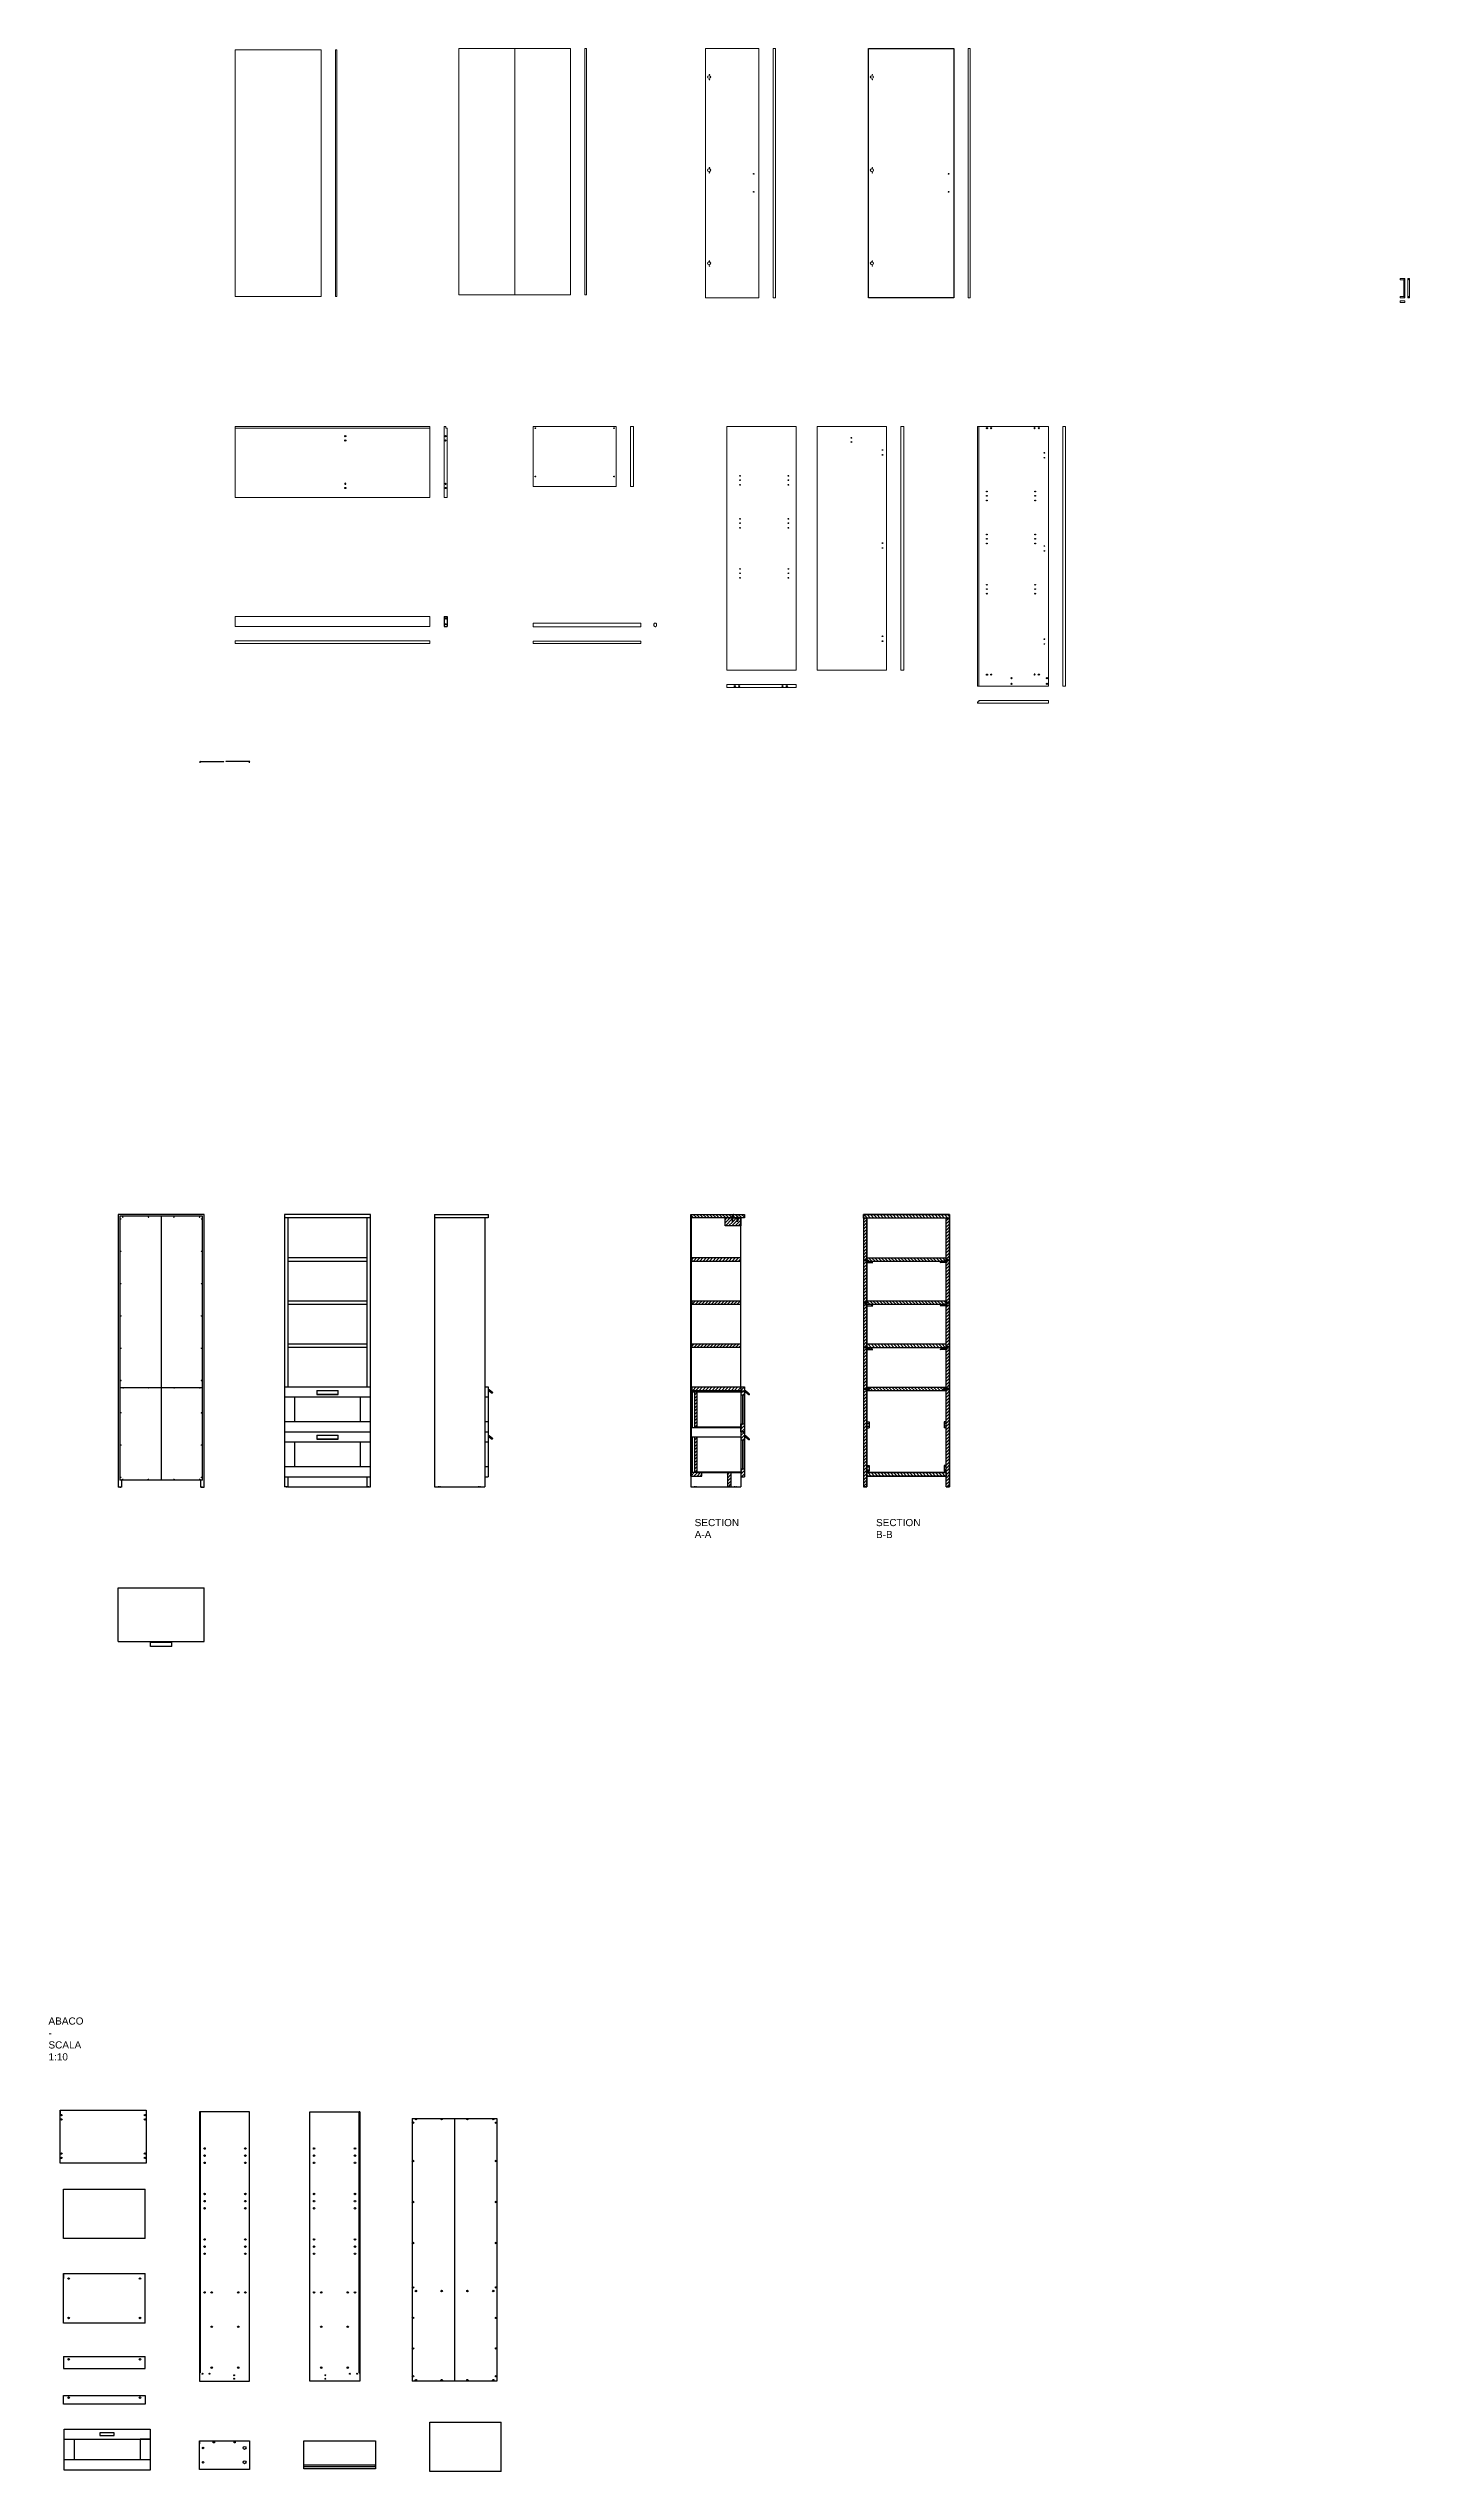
# Model space of a CAD drawing. Header units: millimetres. Extents: x -36975 to 2153, y -11091 to 9259.
# Drawn here: x -7346 to 2153, y -11091 to 5820 of the extents above; entities that cross this region are included whole.
import ezdxf

# ---------------------------------------------------------------- set-up
doc = ezdxf.new("R2010")
doc.units = ezdxf.units.MM
doc.layers.get('DEFPOINTS').update_dxf_attribs({"color": 210, "lineweight": 18})
for name, color, linetype, lineweight in [('A-DETL-MCUT', 255, 'Continuous', 25), ('A-ELEV-MBE', 7, 'Continuous', 18), ('A-SECT-MCUT', 7, 'Continuous', 25), ('A-SECT-MCUT1', 7, 'Continuous', 25), ('G-ANNO-TEXT', 3, 'Continuous', 18)]:
    doc.layers.add(name, color=color, linetype=linetype, lineweight=lineweight)
doc.layers.add('quote', color=7, linetype='Continuous')
doc.layers.add('Viti', color=6, linetype='Continuous')
doc.styles.add('ARIAL', font='arial.ttf')
doc.dimstyles.new('TICK_36', dxfattribs={"dimtxt": 3.6, "dimasz": 3.6, "dimexe": 1.8, "dimexo": 1.2, "dimgap": 1.8, "dimtad": 0, "dimdec": 0, "dimzin": 0, "dimdsep": 46, "dimtxsty": 'ARIAL', "dimblk": 'OBLIQUE', "dimcen": 1.8, "dimdle": 1.8, "dimclrd": 256, "dimclrt": 256, "dimadec": 0, "dimazin": 0, "dimtfac": 1, "dimtdec": 0, "dimtmove": 1, "dimatfit": 3, "dimldrblk": 'OPEN90', "dimfxl": 1, "dimtfill": 1, "dimtolj": 1, "dimtzin": 0, "dimarcsym": 0})

msp = doc.modelspace()

# ---------------------------------------------------------------- texts
at = {"layer": 'G-ANNO-TEXT', "char_height": 50, "attachment_point": 1, "style": 'ARIAL'}
for s, width, insert in [('SECTION A-A', 44.99, (-2836.3, -4442.9)), ('SECTION B-B', 44.99, (-1570.6, -4442.9)), ('{\\fArial|b0|i0|c0|p0;ABACO - SCALA 1:10}', 77.001, (-7346.2, -7921.6))]:
    msp.add_mtext_dynamic_manual_height_columns(s, width=width, gutter_width=2.5, heights=[0], dxfattribs=dict(at, insert=insert))

# ---------------------------------------------------------------- blocks, each defined once
blk = doc.blocks.new('*U52')
blk.add_circle((0, 0), 1.91)
blk = doc.blocks.new('*U53')
at = {"color": 0, "linetype": 'ByBlock', "lineweight": -2, "transparency": 16777216}
for p in [(0, 1803), (0, 1577.625), (0, 1352.25), (0, 1126.875), (0, 901.5), (0, 676.125), (0, 450.75), (0, 225.375), (0, 0)]:
    blk.add_blockref('*U52', p, dxfattribs=at)
blk = doc.blocks.new('*U54')
blk.add_circle((0, 0), 1.91)
blk = doc.blocks.new('*U55')
at = {"color": 0, "linetype": 'ByBlock', "lineweight": -2, "transparency": 16777216}
for p in [(0, 1803), (0, 1577.625), (0, 1352.25), (0, 1126.875), (0, 901.5), (0, 676.125), (0, 450.75), (0, 225.375), (0, 0)]:
    blk.add_blockref('*U54', p, dxfattribs=at)
blk = doc.blocks.new('*U56')
blk.add_circle((0, 0), 1.91)
blk = doc.blocks.new('*U47')
at = {"color": 0, "linetype": 'ByBlock', "lineweight": -2, "transparency": 16777216}
for p in [(0, 0), (179, 0), (357, 0), (536, 0)]:
    blk.add_blockref('*U56', p, dxfattribs=at)
blk = doc.blocks.new('*U48')
blk.add_circle((0, 0), 1.91)
blk = doc.blocks.new('*U49')
at = {"color": 0, "linetype": 'ByBlock', "lineweight": -2, "transparency": 16777216}
for p in [(0, 0), (179, 0), (357, 0), (536, 0)]:
    blk.add_blockref('*U48', p, dxfattribs=at)
blk = doc.blocks.new('*U50')
blk.add_circle((0, 0), 1.91)
blk = doc.blocks.new('*U51')
at = {"color": 0, "linetype": 'ByBlock', "lineweight": -2, "transparency": 16777216}
for p in [(0, 0), (179, 0), (357, 0), (536, 0)]:
    blk.add_blockref('*U50', p, dxfattribs=at)
blk = doc.blocks.new('*U58')
blk.add_lwpolyline([(0, 0), (0, 0.1), (0.1, 0), (0.1, -0.4), (0.1, -0.6), (0.1, -0.4), (0, 0)])
blk = doc.blocks.new('*U59')
at = {"color": 0, "linetype": 'ByBlock', "lineweight": -2, "transparency": 16777216}
for p in [(42.4, 270.7), (42.6, 270.7), (42.9, 270.7), (43.1, 270.7), (43.3, 270.7), (43.6, 270.7), (43.8, 270.7), (44, 270.7), (44.3, 270.7), (44.5, 270.7), (44.7, 270.7), (45, 270.7), (45.2, 270.7), (45.4, 270.7)]:
    blk.add_blockref('*U58', p, dxfattribs=at)
blk = doc.blocks.new('100214')
for p, q in [((40.1, 270.9), (40.2, 270.8)), ((40.1, 270.9), (40.1, 270)), ((40.2, 270.8), (40.2, 270.1)), ((40.2, 270.8), (41.5, 270.8)), ((41.8, 270.7), (41.6, 270.8)), ((41.9, 270.7), (42, 270.7)), ((42, 270.7), (42.1, 270.7)), ((42.1, 270.7), (42.3, 270.7)), ((42.3, 270.7), (42.5, 270.7)), ((42.6, 270.7), (42.8, 270.7)), ((42.8, 270.7), (43, 270.7)), ((43.1, 270.7), (43.2, 270.7)), ((43.3, 270.7), (43.5, 270.7)), ((43.5, 270.7), (43.7, 270.7)), ((43.8, 270.7), (43.9, 270.7)), ((44, 270.7), (44.2, 270.7)), ((44.2, 270.7), (44.4, 270.7)), ((44.5, 270.7), (44.7, 270.7)), ((44.7, 270.7), (44.9, 270.7)), ((44.9, 270.7), (45.2, 270.7)), ((45.2, 270.6), (45.2, 270.3)), ((40.2, 270.1), (40.1, 270)), ((40.2, 270.1), (41.5, 270.1)), ((41.9, 270.2), (41.5, 270.1)), ((42.1, 270.3), (42, 270.3)), ((42.1, 270.3), (42.1, 270.3)), ((42.4, 270.3), (42.2, 270.3)), ((42.6, 270.3), (42.4, 270.3)), ((42.8, 270.3), (42.7, 270.3)), ((43.1, 270.3), (42.9, 270.3)), ((43.3, 270.3), (43.1, 270.3)), ((43.5, 270.3), (43.4, 270.3)), ((43.8, 270.3), (43.6, 270.3)), ((44, 270.3), (43.8, 270.3)), ((44.3, 270.3), (44.1, 270.3)), ((44.5, 270.3), (44.3, 270.3)), ((44.7, 270.3), (44.5, 270.3)), ((45, 270.3), (44.8, 270.3)), ((45.2, 270.3), (45, 270.3))]:
    blk.add_line(p, q)
for centre, radius, start, end in [((40.1, 270.9), 0.01, 33.6901, 180), ((41.5, 270.7), 0.1, 63.1876, 90), ((41.9, 270.9), 0.2, 243.1876, 256.986), ((45.2, 270.6), 0.05, 360, 90), ((40.1, 270), 0.01, 180, 326.3099), ((41.5, 270.2), 0.1, 270, 292.1621), ((41.9, 270.1), 0.2, 100.2129, 112.1621), ((45.2, 270.3), 0.05, 270, 0)]:
    blk.add_arc(centre, radius, start, end)
blk.add_blockref('*U59', (-0.6, 0))
blk = doc.blocks.new('_Oblique')
at = {"color": 0, "linetype": 'ByBlock', "lineweight": -2}
blk.add_line((-0.5, -0.5), (0.5, 0.5), dxfattribs=at)
blk = doc.blocks.new('*D107')
at = {"lineweight": -2, "transparency": 16777216}
for p, q in [((-6289, 843), (-6121, 843)), ((-5940, 843), (-6108, 843))]:
    blk.add_line(p, q, dxfattribs=at)
at = {"color": 0, "lineweight": -2, "transparency": 16777216}
for p, q in [((-6287, 834), (-6287, 844)), ((-5942, 834), (-5942, 844))]:
    blk.add_line(p, q, dxfattribs=at)
at = {"layer": 'DEFPOINTS', "color": 0, "transparency": 16777216}
for p in [(-6287, 833), (-5942, 843), (-5942, 833)]:
    blk.add_point(p, dxfattribs=at)
at = {"lineweight": -2, "transparency": 16777216, "xscale": 3.6, "yscale": 3.6, "zscale": 3.6, "rotation": 180}
blk.add_blockref('_Oblique', (-6287, 843), dxfattribs=at)
at = {"lineweight": -2, "transparency": 16777216, "xscale": 3.6, "yscale": 3.6, "zscale": 3.6}
blk.add_blockref('_Oblique', (-5942, 843), dxfattribs=at)
at = {"transparency": 16777216, "insert": (-6114, 843), "char_height": 3.6, "attachment_point": 5, "style": 'ARIAL', "bg_fill": 3, "box_fill_scale": 1.1, "bg_fill_color": 256, "bg_fill_true_color": 13158600, "bg_fill_transparency": 0}
blk.add_mtext('\\A1;34.5', dxfattribs=at)
blk = doc.blocks.new('_Open90')
at = {"color": 0, "linetype": 'ByBlock', "lineweight": -2}
for p, q in [((0, 0), (-1, 0)), ((-0.5, 0.5), (0, 0)), ((0, 0), (-0.5, -0.5))]:
    blk.add_line(p, q, dxfattribs=at)

# ---------------------------------------------------------------- dimensions: what is measured, and where the dimension line sits
dim = msp.add_linear_dim(base=(-5941.9, 842.7), p1=(-6286.9, 832.8), p2=(-5941.9, 832.8), text='34.5', dimstyle='TICK_36')
dim.commit()
dim.dimension.update_dxf_attribs({"geometry": '*D107', "text_midpoint": (-6114.4, 842.7)})

# ---------------------------------------------------------------- hatches: boundary and pattern name
h = msp.add_hatch()
h.set_pattern_fill('ANSI36', color=256)
h.set_pattern_definition([(45, (-7614.77, -4658.361), (1.683798, 6.173926), [7.9375, -1.5875, 0, -1.5875])])
h.paths.add_polyline_path([(-2482.1, -3545.8), (-2489.1, -3545.8), (-2489.1, -3557.8), (-2480.3, -3557.8), (-2457.5, -3574.7), (-2454.1, -3570.9)])
h = msp.add_hatch()
h.set_pattern_fill('ANSI36', color=256)
h.set_pattern_definition([(45, (-7614.77, -4972.361), (1.683798, 6.173926), [7.9375, -1.5875, 0, -1.5875])])
h.paths.add_polyline_path([(-2482.1, -3859.8), (-2489.1, -3859.8), (-2489.1, -3871.8), (-2480.3, -3871.8), (-2457.5, -3888.7), (-2454.1, -3884.9)])
h = msp.add_hatch()
h.set_pattern_fill('ANSI38', color=256, scale=50)
h.set_pattern_definition([(45, (-10332.936, -18285.237), (-4.4194174, 4.4194174), []), (135, (-10332.936, -18285.237), (-13.258252, 4.4194174), [15.625, -9.375])])
h.paths.add_polyline_path([(-5172.1, -8580.8), (-5177.1, -8580.8), (-5177.1, -10400.8), (-5172.1, -10400.8)])
at = {"layer": 'A-DETL-MCUT'}
h = msp.add_hatch(dxfattribs=at)
h.set_pattern_fill('ANSI31', color=2, scale=5, angle=90)
h.paths.add_polyline_path([(-2864.1, -2317.7), (-2864.1, -2341.7), (-2489.1, -2341.7), (-2489.1, -2317.7)])
at = {"layer": 'A-DETL-MCUT', "true_color": 0x636466}
h = msp.add_hatch(dxfattribs=at)
h.set_pattern_fill('ANSI31', color=251, scale=2, angle=90)
h.set_pattern_definition([(135, (-569.611, 0), (-4.490128, -4.490128), [])])
h.paths.add_polyline_path([(-2861.6, -2329.7), (-2864.1, -2329.7), (-2864.1, -4143.4), (-2861.6, -4143.4)])
at = {"layer": 'A-DETL-MCUT'}
h = msp.add_hatch(dxfattribs=at)
h.set_pattern_fill('ANSI31', color=2, scale=5)
edge = h.paths.add_edge_path()
edge.add_line((-2573.1, -2354), (-2574.6, -2353.5))
edge.add_line((-2574.6, -2353.5), (-2573.1, -2353.5))
edge.add_line((-2573.1, -2353.5), (-2573.1, -2351.6))
edge.add_line((-2573.1, -2351.6), (-2574.6, -2351.2))
edge.add_line((-2574.6, -2351.2), (-2573.1, -2351.1))
edge.add_line((-2573.1, -2351.1), (-2573.1, -2349.3))
edge.add_line((-2573.1, -2349.3), (-2574.6, -2348.8))
edge.add_line((-2574.6, -2348.8), (-2573.1, -2348.8))
edge.add_line((-2573.1, -2348.8), (-2573.1, -2346.9))
edge.add_line((-2573.1, -2346.9), (-2574.6, -2346.5))
edge.add_line((-2574.6, -2346.5), (-2573.1, -2346.4))
edge.add_line((-2573.1, -2346.4), (-2573.1, -2344.6))
edge.add_line((-2573.1, -2344.6), (-2574.6, -2344.1))
edge.add_line((-2574.6, -2344.1), (-2573.1, -2344.1))
edge.add_line((-2573.1, -2344.1), (-2573.1, -2342.2))
edge.add_line((-2573.1, -2342.2), (-2574.6, -2341.7))
edge.add_line((-2574.6, -2341.7), (-2573.1, -2341.7))
edge.add_line((-2573.1, -2341.7), (-2573.1, -2341.7))
edge.add_line((-2573.1, -2341.7), (-2624.2, -2341.7))
edge.add_line((-2624.2, -2341.7), (-2624.2, -2397.6))
edge.add_line((-2624.2, -2397.6), (-2514.1, -2397.6))
edge.add_line((-2514.1, -2397.6), (-2514.1, -2341.7))
edge.add_line((-2514.1, -2341.7), (-2534.8, -2341.7))
edge.add_line((-2534.8, -2341.7), (-2534.8, -2364.7))
edge.add_spline(control_points=[(-2534.8, -2364.7), (-2534.8, -2365.2), (-2535.3, -2365.7), (-2535.8, -2365.7)], knot_values=[0, 0, 0, 0, 0.141433, 0.141433, 0.141433, 0.141433], degree=3, periodic=0)
edge.add_line((-2535.8, -2365.7), (-2540.8, -2365.7))
edge.add_spline(control_points=[(-2540.8, -2365.7), (-2541.2, -2365.7), (-2541.8, -2365.2), (-2541.8, -2364.7)], knot_values=[0, 0, 0, 0, 0.1427214, 0.1427214, 0.1427214, 0.1427214], degree=3, periodic=0)
edge.add_line((-2541.8, -2364.7), (-2541.8, -2341.7))
edge.add_line((-2541.8, -2341.7), (-2569.1, -2341.7))
edge.add_line((-2569.1, -2341.7), (-2569.1, -2342.4))
edge.add_line((-2569.1, -2342.4), (-2567.6, -2343))
edge.add_line((-2567.6, -2343), (-2569.1, -2342.9))
edge.add_line((-2569.1, -2342.9), (-2569.1, -2344.8))
edge.add_line((-2569.1, -2344.8), (-2567.6, -2345.3))
edge.add_line((-2567.6, -2345.3), (-2569.1, -2345.3))
edge.add_line((-2569.1, -2345.3), (-2569.1, -2347.1))
edge.add_line((-2569.1, -2347.1), (-2567.6, -2347.7))
edge.add_line((-2567.6, -2347.7), (-2569.1, -2347.7))
edge.add_line((-2569.1, -2347.7), (-2569.1, -2349.5))
edge.add_line((-2569.1, -2349.5), (-2567.6, -2350.1))
edge.add_line((-2567.6, -2350.1), (-2569.1, -2350))
edge.add_line((-2569.1, -2350), (-2569.1, -2351.9))
edge.add_line((-2569.1, -2351.9), (-2567.6, -2352.4))
edge.add_line((-2567.6, -2352.4), (-2569.1, -2352.4))
edge.add_line((-2569.1, -2352.4), (-2569.1, -2354.2))
edge.add_line((-2569.1, -2354.2), (-2567.6, -2354.8))
edge.add_line((-2567.6, -2354.8), (-2569.1, -2354.7))
edge.add_line((-2569.1, -2354.7), (-2569.1, -2356.6))
edge.add_line((-2569.1, -2356.6), (-2567.6, -2357.1))
edge.add_line((-2567.6, -2357.1), (-2569.1, -2357.1))
edge.add_line((-2569.1, -2357.1), (-2569.1, -2358.9))
edge.add_line((-2569.1, -2358.9), (-2567.6, -2359.5))
edge.add_line((-2567.6, -2359.5), (-2569.1, -2359.4))
edge.add_line((-2569.1, -2359.4), (-2569.1, -2361.3))
edge.add_line((-2569.1, -2361.3), (-2567.6, -2361.8))
edge.add_line((-2567.6, -2361.8), (-2569.1, -2361.8))
edge.add_line((-2569.1, -2361.8), (-2569.1, -2363.6))
edge.add_line((-2569.1, -2363.6), (-2567.6, -2364.2))
edge.add_line((-2567.6, -2364.2), (-2569.1, -2364.1))
edge.add_line((-2569.1, -2364.1), (-2569.1, -2366))
edge.add_line((-2569.1, -2366), (-2567.6, -2366.5))
edge.add_line((-2567.6, -2366.5), (-2569.1, -2366.5))
edge.add_line((-2569.1, -2366.5), (-2569.1, -2368.2))
edge.add_arc((-2569.6, -2368.2), 0.5, -90, 0, ccw=False)
edge.add_line((-2569.6, -2368.7), (-2572.6, -2368.7))
edge.add_arc((-2572.6, -2368.2), 0.5, 180, 270, ccw=False)
edge.add_line((-2573.1, -2368.2), (-2573.1, -2365.8))
edge.add_line((-2573.1, -2365.8), (-2574.6, -2365.3))
edge.add_line((-2574.6, -2365.3), (-2573.1, -2365.3))
edge.add_line((-2573.1, -2365.3), (-2573.1, -2363.4))
edge.add_line((-2573.1, -2363.4), (-2574.6, -2362.9))
edge.add_line((-2574.6, -2362.9), (-2573.1, -2362.9))
edge.add_line((-2573.1, -2362.9), (-2573.1, -2361.1))
edge.add_line((-2573.1, -2361.1), (-2574.6, -2360.6))
edge.add_line((-2574.6, -2360.6), (-2573.1, -2360.6))
edge.add_line((-2573.1, -2360.6), (-2573.1, -2358.7))
edge.add_line((-2573.1, -2358.7), (-2574.6, -2358.2))
edge.add_line((-2574.6, -2358.2), (-2573.1, -2358.2))
edge.add_line((-2573.1, -2358.2), (-2573.1, -2356.3))
edge.add_line((-2573.1, -2356.3), (-2574.6, -2355.9))
edge.add_line((-2574.6, -2355.9), (-2573.1, -2355.8))
edge.add_line((-2573.1, -2355.8), (-2573.1, -2354))
h = msp.add_hatch(dxfattribs=at)
h.set_pattern_fill('ANSI31', color=2, scale=5, angle=90)
h.paths.add_polyline_path([(-1057.8, -2318.7), (-1657.8, -2318.7), (-1657.8, -2342.7), (-1633.8, -2342.7), (-1057.8, -2342.7)])
edge = h.paths.add_edge_path()
edge.add_line((-1081.8, -2619.7), (-1633.8, -2619.7))
edge.add_line((-1633.8, -2619.7), (-1633.8, -2643.7))
edge.add_line((-1633.8, -2643.7), (-1609.5, -2643.7))
edge.add_spline(control_points=[(-1609.5, -2643.7), (-1609.3, -2643.7), (-1609, -2643.7), (-1608.8, -2643.7)], knot_values=[1.7300599, 1.7300599, 1.7300599, 1.7300599, 1.8027756, 1.8027756, 1.8027756, 1.8027756], degree=3, periodic=0)
edge.add_spline(control_points=[(-1593.8, -2653.7), (-1598.6, -2648.5), (-1603.2, -2643.9), (-1608.8, -2643.7)], knot_values=[0, 0, 0, 0, 1.7300599, 1.7300599, 1.7300599, 1.7300599], degree=3, periodic=0)
edge.add_line((-1608.8, -2643.7), (-1106.7, -2643.7))
edge.add_spline(control_points=[(-1106.7, -2643.7), (-1106.5, -2643.7), (-1106.3, -2643.7), (-1106, -2643.7)], knot_values=[1.7300599, 1.7300599, 1.7300599, 1.7300599, 1.8027756, 1.8027756, 1.8027756, 1.8027756], degree=3, periodic=0)
edge.add_line((-1106, -2643.7), (-1081.8, -2643.7))
edge.add_line((-1081.8, -2643.7), (-1081.8, -2619.7))
h.paths.add_polyline_path([(-1081.8, -2920.7), (-1633.8, -2920.7), (-1633.8, -2944.7), (-1609.5, -2944.7), (-1081.8, -2944.7)])
h.paths.add_polyline_path([(-1081.8, -3221.7), (-1633.8, -3221.7), (-1633.8, -3245.7), (-1081.8, -3245.7)])
edge = h.paths.add_edge_path()
edge.add_spline(control_points=[(-1098.8, -3532.4), (-1098.8, -3531.9), (-1098.2, -3531.4), (-1097.8, -3531.4)], knot_values=[0, 0, 0, 0, 0.141433, 0.141433, 0.141433, 0.141433], degree=3, periodic=0)
edge.add_line((-1097.8, -3531.4), (-1081.8, -3531.4))
edge.add_line((-1081.8, -3531.4), (-1081.8, -3522.7))
edge.add_line((-1081.8, -3522.7), (-1633.8, -3522.7))
edge.add_line((-1633.8, -3522.7), (-1633.8, -3531.7))
edge.add_line((-1633.8, -3531.7), (-1617.2, -3531.7))
edge.add_spline(control_points=[(-1617.7, -3531.7), (-1617.3, -3531.7), (-1616.7, -3532.2), (-1616.7, -3532.7)], knot_values=[0, 0, 0, 0, 0.141433, 0.141433, 0.141433, 0.141433], degree=3, periodic=0)
edge.add_line((-1616.7, -3532.7), (-1616.7, -3538.2))
edge.add_spline(control_points=[(-1616.7, -3537.7), (-1616.7, -3538.1), (-1617.3, -3538.7), (-1617.7, -3538.7)], knot_values=[0, 0, 0, 0, 0.1427214, 0.1427214, 0.1427214, 0.1427214], degree=3, periodic=0)
edge.add_line((-1617.7, -3538.7), (-1633.8, -3538.7))
edge.add_line((-1633.8, -3538.7), (-1633.8, -3546.7))
edge.add_line((-1633.8, -3546.7), (-1081.8, -3546.7))
edge.add_line((-1081.8, -3546.7), (-1081.8, -3538.4))
edge.add_line((-1081.8, -3538.4), (-1098.3, -3538.4))
edge.add_spline(control_points=[(-1097.8, -3538.4), (-1098.3, -3538.4), (-1098.8, -3537.9), (-1098.8, -3537.4)], knot_values=[0, 0, 0, 0, 0.1427214, 0.1427214, 0.1427214, 0.1427214], degree=3, periodic=0)
edge.add_line((-1098.8, -3537.4), (-1098.8, -3531.9))
h.paths.add_polyline_path([(-1081.8, -4119.6), (-1633.8, -4119.6), (-1633.8, -4143.6), (-1081.8, -4143.6)])
h = msp.add_hatch(dxfattribs=at)
h.set_pattern_fill('ANSI31', color=2, scale=5)
edge = h.paths.add_edge_path()
edge.add_line((-1633.8, -3260.7), (-1639.2, -3260.7))
edge.add_line((-1639.2, -3260.7), (-1639.2, -3245.2))
edge.add_line((-1639.2, -3245.2), (-1649.2, -3245.2))
edge.add_line((-1649.2, -3245.2), (-1649.2, -3240.2))
edge.add_line((-1649.2, -3240.2), (-1639.2, -3240.2))
edge.add_line((-1639.2, -3240.2), (-1639.2, -3230.7))
edge.add_line((-1639.2, -3230.7), (-1633.8, -3230.7))
edge.add_line((-1633.8, -3230.7), (-1633.8, -2342.7))
edge.add_line((-1633.8, -2342.7), (-1657.8, -2342.7))
edge.add_line((-1657.8, -2342.7), (-1657.8, -4218.7))
edge.add_line((-1657.8, -4218.7), (-1633.8, -4218.7))
edge.add_line((-1633.8, -4218.7), (-1633.8, -3538.7))
edge.add_line((-1633.8, -3538.7), (-1650.3, -3538.7))
edge.add_spline(control_points=[(-1649.8, -3538.7), (-1650.3, -3538.7), (-1650.8, -3538.1), (-1650.8, -3537.7)], knot_values=[0, 0, 0, 0, 0.1427214, 0.1427214, 0.1427214, 0.1427214], degree=3, periodic=0)
edge.add_line((-1650.8, -3537.7), (-1650.8, -3532.2))
edge.add_spline(control_points=[(-1650.8, -3532.7), (-1650.8, -3532.2), (-1650.2, -3531.7), (-1649.8, -3531.7)], knot_values=[0, 0, 0, 0, 0.141433, 0.141433, 0.141433, 0.141433], degree=3, periodic=0)
edge.add_line((-1649.8, -3531.7), (-1633.8, -3531.7))
edge.add_line((-1633.8, -3531.7), (-1633.8, -3260.7))
h.paths.add_polyline_path([(-1649.2, -2939.2), (-1649.2, -2934.2), (-1639.2, -2934.2), (-1639.2, -2939.2)], flags=16)
h.paths.add_polyline_path([(-1649.2, -2638.2), (-1649.2, -2633.2), (-1639.2, -2633.2), (-1639.2, -2638.2)], flags=16)
edge = h.paths.add_edge_path()
edge.add_line((-1057.8, -2342.7), (-1081.8, -2342.7))
edge.add_line((-1081.8, -2342.7), (-1081.8, -3230.7))
edge.add_line((-1081.8, -3230.7), (-1076.4, -3230.7))
edge.add_line((-1076.4, -3230.7), (-1076.4, -3240.2))
edge.add_line((-1076.4, -3240.2), (-1066.4, -3240.2))
edge.add_line((-1066.4, -3240.2), (-1066.4, -3245.2))
edge.add_line((-1066.4, -3245.2), (-1076.4, -3245.2))
edge.add_line((-1076.4, -3245.2), (-1076.4, -3260.7))
edge.add_line((-1076.4, -3260.7), (-1081.8, -3260.7))
edge.add_line((-1081.8, -3260.7), (-1081.8, -3531.4))
edge.add_line((-1081.8, -3531.4), (-1065.2, -3531.4))
edge.add_spline(control_points=[(-1065.7, -3531.4), (-1065.3, -3531.4), (-1064.7, -3531.9), (-1064.7, -3532.4)], knot_values=[0, 0, 0, 0, 0.141433, 0.141433, 0.141433, 0.141433], degree=3, periodic=0)
edge.add_line((-1064.7, -3532.4), (-1064.7, -3537.9))
edge.add_spline(control_points=[(-1064.7, -3537.4), (-1064.7, -3537.9), (-1065.3, -3538.4), (-1065.7, -3538.4)], knot_values=[0, 0, 0, 0, 0.1427214, 0.1427214, 0.1427214, 0.1427214], degree=3, periodic=0)
edge.add_line((-1065.7, -3538.4), (-1081.8, -3538.4))
edge.add_line((-1081.8, -3538.4), (-1081.8, -4218.7))
edge.add_line((-1081.8, -4218.7), (-1057.8, -4218.7))
edge.add_line((-1057.8, -4218.7), (-1057.8, -2342.7))
h.paths.add_polyline_path([(-1076.4, -2939.2), (-1076.4, -2934.2), (-1066.4, -2934.2), (-1066.4, -2939.2)], flags=16)
h.paths.add_polyline_path([(-1076.4, -2638.2), (-1076.4, -2633.2), (-1066.4, -2633.2), (-1066.4, -2638.2)], flags=16)
h = msp.add_hatch(dxfattribs=at)
h.set_pattern_fill('ANSI31', color=2, scale=5)
h.paths.add_polyline_path([(-2584.1, -4119.1), (-2608.1, -4119.1), (-2608.1, -4217.7), (-2584.1, -4217.7)])
h.paths.add_polyline_path([(-2786.1, -4119.4), (-2861.6, -4119.4), (-2861.6, -4143.4), (-2786.1, -4143.4)])
h.paths.add_polyline_path([(-2489.1, -4093.7), (-2513.1, -4093.7), (-2513.1, -4114.5), (-2508, -4114.5), (-2508, -4115.6), (-2513.1, -4115.6), (-2513.1, -4119.2), (-2513.1, -4147.7), (-2489.1, -4147.7)])
h.paths.add_polyline_path([(-2489.1, -3835.7), (-2513.1, -3835.7), (-2513.1, -3889.7), (-2489.1, -3889.7)])
h.paths.add_polyline_path([(-2489.1, -3779.7), (-2513.1, -3779.7), (-2513.1, -3800.5), (-2508, -3800.5), (-2508, -3801.6), (-2513.1, -3801.6), (-2513.1, -3833.7), (-2489.1, -3833.7)])
h.paths.add_polyline_path([(-2822.1, -3871.8), (-2838.1, -3871.8), (-2838.1, -4119.1), (-2822.1, -4119.2), (-2822.1, -4115.6), (-2825.7, -4115.6), (-2825.7, -4114.5), (-2822.1, -4114.5)])
h.paths.add_polyline_path([(-2822.1, -3557.8), (-2838.1, -3557.8), (-2838.1, -3805.1), (-2822.1, -3805.1), (-2822.1, -3801.6), (-2825.7, -3801.6), (-2825.7, -3800.5), (-2822.1, -3800.5)])
h.paths.add_polyline_path([(-2514.1, -3521.7), (-2856.1, -3521.7), (-2856.1, -3545.7), (-2514.1, -3545.7)])
h.paths.add_polyline_path([(-2514.1, -3220.7), (-2856.1, -3220.7), (-2856.1, -3244.7), (-2514.1, -3244.7)])
h.paths.add_polyline_path([(-2514.1, -2919.7), (-2856.1, -2919.7), (-2856.1, -2943.7), (-2514.1, -2943.7)])
h.paths.add_polyline_path([(-2514.1, -2618.7), (-2856.1, -2618.7), (-2856.1, -2642.7), (-2514.1, -2642.7)])
h.paths.add_polyline_path([(-2489.1, -3521.7), (-2513.1, -3521.7), (-2513.1, -3575.7), (-2489.1, -3575.7)])
h.paths.add_polyline_path([(-2500.3, -3575.7), (-2501.1, -3575.7), (-2501.1, -3779.7), (-2500.3, -3779.7)])
h.paths.add_polyline_path([(-2500.3, -3889.7), (-2501.1, -3889.7), (-2501.1, -4093.7), (-2500.3, -4093.7)])

# ---------------------------------------------------------------- linework, layer by layer
for p, q in [((-6859.4, -2317.7), (-6859.4, -3525.7)), ((-6259.4, -2317.7), (-6859.4, -2317.7)), ((-6847.4, -2329.7), (-6847.4, -4171.7)), ((-6271.4, -2329.7), (-6847.4, -2329.7)), ((-6559.4, -2329.7), (-6559.4, -4171.7)), ((-6271.4, -4171.7), (-6271.4, -2329.7)), ((-6259.4, -3525.7), (-6259.4, -2317.7)), ((-5698.5, -2317.7), (-5698.5, -3521.7)), ((-5098.5, -2317.7), (-5698.5, -2317.7)), ((-5098.5, -2341.7), (-5698.5, -2341.7)), ((-5674.5, -2341.7), (-5674.5, -3521.7)), ((-5122.5, -3521.7), (-5122.5, -2341.7)), ((-5098.5, -3521.7), (-5098.5, -2317.7)), ((-4651.6, -2317.7), (-4276, -2317.7)), ((-4651.6, -2317.7), (-4651.6, -4217.7)), ((-4276.6, -2341.7), (-4651.6, -2341.7)), ((-4301.6, -2341.7), (-4301.6, -4217.7)), ((-4276.6, -2317.7), (-4276.6, -2341.7)), ((-2864.1, -2317.7), (-2864.1, -4217.7)), ((-2864.1, -2317.7), (-2490.1, -2317.7)), ((-2861.6, -2329.7), (-2864.1, -2329.7)), ((-2861.6, -2329.7), (-2861.6, -4143.4)), ((-2489.1, -2341.7), (-2861.5, -2341.3)), ((-2547.6, -2341.7), (-2567.6, -2341.7)), ((-2509.1, -2341.7), (-2540.6, -2341.7)), ((-2540.6, -2341.7), (-2509.1, -2341.7)), ((-2514.1, -3521.7), (-2514.1, -2341.7)), ((-2509.1, -2341.7), (-2514.1, -2341.7)), ((-2489.1, -2317.7), (-2489.1, -2341.7)), ((-1657.8, -2318.7), (-1657.8, -3522.7)), ((-1057.8, -2318.7), (-1657.8, -2318.7)), ((-1057.8, -2342.7), (-1657.8, -2342.7)), ((-1633.8, -2342.7), (-1633.8, -3522.7)), ((-1081.8, -4148.7), (-1081.8, -2342.7)), ((-1057.8, -3522.7), (-1057.8, -2318.7)), ((-5674.5, -2618.7), (-5122.5, -2618.7)), ((-5674.5, -2642.7), (-5122.5, -2642.7)), ((-2856.1, -2618.7), (-2514.1, -2618.7)), ((-2856.1, -2618.7), (-2856.1, -2642.7)), ((-2856.1, -2642.7), (-2514.1, -2642.7)), ((-1633.8, -2619.7), (-1081.8, -2619.7)), ((-1633.8, -2643.7), (-1081.8, -2643.7)), ((-5674.5, -2919.7), (-5122.5, -2919.7)), ((-5674.5, -2943.7), (-5122.5, -2943.7)), ((-2856.1, -2919.7), (-2514.1, -2919.7)), ((-2856.1, -2919.7), (-2856.1, -2943.7)), ((-2856.1, -2943.7), (-2514.1, -2943.7)), ((-1633.8, -2920.7), (-1081.8, -2920.7)), ((-1633.8, -2944.7), (-1081.8, -2944.7)), ((-1633.8, -2944.7), (-1081.8, -2944.7)), ((-1633.8, -2944.7), (-1081.8, -2944.7)), ((-5674.5, -3220.7), (-5122.5, -3220.7)), ((-5674.5, -3244.7), (-5122.5, -3244.7)), ((-2856.1, -3220.7), (-2514.1, -3220.7)), ((-2856.1, -3220.7), (-2856.1, -3244.7)), ((-2856.1, -3244.7), (-2514.1, -3244.7)), ((-1633.8, -3221.7), (-1081.8, -3221.7)), ((-1633.8, -3221.7), (-1081.8, -3221.7)), ((-1633.8, -3245.7), (-1081.8, -3245.7)), ((-1633.8, -3245.7), (-1081.8, -3245.7)), ((-6859.4, -3525.7), (-6859.4, -4221.7)), ((-6271.4, -3527.9), (-6847.4, -3527.9)), ((-6259.4, -4221.7), (-6259.4, -3525.7)), ((-5698.5, -3521.7), (-5698.5, -4217.7)), ((-5698.5, -3521.7), (-5098.5, -3521.7)), ((-5098.5, -4217.7), (-5098.5, -3521.7)), ((-4300.6, -3521.7), (-4276.6, -3521.7)), ((-4300.6, -3521.7), (-4300.6, -3833.7)), ((-4276.6, -3521.7), (-4276.6, -3833.7)), ((-4269.6, -3538.8), (-4245.3, -3561.2)), ((-2856.1, -3521.7), (-2514.1, -3521.7)), ((-2856.1, -3521.7), (-2856.1, -3545.7)), ((-2856.1, -3545.7), (-2514.1, -3545.7)), ((-2514.1, -3521.7), (-2514.1, -3545.7)), ((-2514.1, -3545.7), (-2514.1, -3557.8)), ((-2513.1, -3521.7), (-2489.1, -3521.7)), ((-2513.1, -3521.7), (-2513.1, -3792.7)), ((-2513.1, -3521.7), (-2513.1, -3800.5)), ((-2489.1, -3521.7), (-2489.1, -3833.7)), ((-2482.1, -3545.8), (-2454.1, -3570.9)), ((-1657.8, -3522.7), (-1657.8, -4218.7)), ((-1633.8, -3522.7), (-1633.8, -4148.7)), ((-1633.8, -3522.7), (-1081.8, -3522.7)), ((-1633.8, -3522.7), (-1633.8, -3527.2)), ((-1633.8, -3522.7), (-1633.8, -3527.2)), ((-1633.8, -3538.7), (-1633.8, -3543.2)), ((-1633.8, -3546.7), (-1081.8, -3546.7)), ((-1057.8, -4218.7), (-1057.8, -3522.7)), ((-5698.5, -3591.7), (-5098.5, -3591.7)), ((-5628.5, -3591.7), (-5628.5, -3763.7)), ((-5168.5, -3763.7), (-5168.5, -3591.7)), ((-4300.6, -3591.7), (-4276.6, -3591.7)), ((-4250.1, -3556.3), (-4250.1, -3556.3)), ((-4250.1, -3556.3), (-4250.1, -3556.3)), ((-2854.1, -3557.8), (-2854.1, -3805.1)), ((-2854.1, -3557.8), (-2854.1, -3805.1)), ((-2513.1, -3557.8), (-2854.1, -3557.8)), ((-2838.1, -3557.8), (-2838.1, -3805.1)), ((-2822.1, -3557.8), (-2822.1, -3800.5)), ((-2513.1, -3575.7), (-2489.1, -3575.7)), ((-2509.1, -3575.7), (-2493.1, -3575.7)), ((-2501.1, -3779.7), (-2501.1, -3575.7)), ((-2500.3, -3575.7), (-2500.3, -3779.7)), ((-2462.5, -3563.3), (-2462.5, -3563.3)), ((-2462.5, -3563.3), (-2462.5, -3563.3)), ((-5698.5, -3763.7), (-5098.5, -3763.7)), ((-5698.5, -3833.7), (-5098.5, -3833.7)), ((-5698.5, -3835.7), (-5098.5, -3835.7)), ((-4300.6, -3763.7), (-4276.6, -3763.7)), ((-4300.6, -3833.7), (-4276.6, -3833.7)), ((-4300.6, -3835.7), (-4276.6, -3835.7)), ((-4300.6, -3835.7), (-4300.6, -4147.7)), ((-4276.6, -3835.7), (-4276.6, -4147.7)), ((-4269.6, -3859.8), (-4245.3, -3882.2)), ((-4250.1, -3877.3), (-4250.1, -3877.3)), ((-4250.1, -3877.3), (-4250.1, -3877.3)), ((-2854.1, -3805.1), (-2513.1, -3805.2)), ((-2854.1, -3871.8), (-2854.1, -4119.1)), ((-2513.1, -3871.8), (-2854.1, -3871.8)), ((-2838.1, -3871.8), (-2838.1, -4119.1)), ((-2822.1, -3801.6), (-2822.1, -3805.1)), ((-2822.1, -3871.8), (-2822.1, -4114.5)), ((-2514.3, -3805.2), (-2514.3, -3871.8)), ((-2513.1, -3779.7), (-2489.1, -3779.7)), ((-2513.1, -3801.6), (-2513.1, -3805.2)), ((-2513.1, -3833.7), (-2489.1, -3833.7)), ((-2513.1, -3835.7), (-2489.1, -3835.7)), ((-2513.1, -3835.7), (-2513.1, -4106.7)), ((-2513.1, -3835.7), (-2513.1, -4114.5)), ((-2509.1, -3779.7), (-2493.1, -3779.7)), ((-2489.1, -3835.7), (-2489.1, -4147.7)), ((-2482.1, -3859.8), (-2454.1, -3884.9)), ((-2462.5, -3877.3), (-2462.5, -3877.3)), ((-2462.5, -3877.3), (-2462.5, -3877.3)), ((-1633.8, -3766), (-1618.8, -3766)), ((-1633.8, -3766), (-1618.8, -3766)), ((-1633.8, -3776), (-1618.8, -3776)), ((-1633.8, -3796), (-1618.8, -3796)), ((-1633.8, -3806), (-1618.8, -3806)), ((-1618.8, -3766), (-1618.8, -3806)), ((-1080.8, -3766), (-1095.8, -3766)), ((-1080.8, -3766), (-1095.8, -3766)), ((-1095.8, -3766), (-1095.8, -3806)), ((-1080.8, -3776), (-1095.8, -3776)), ((-1080.8, -3796), (-1095.8, -3796)), ((-1080.8, -3806), (-1095.8, -3806)), ((-5698.5, -3905.7), (-5098.5, -3905.7)), ((-5628.5, -3905.7), (-5628.5, -4077.7)), ((-5168.5, -4077.7), (-5168.5, -3905.7)), ((-4300.6, -3905.7), (-4276.6, -3905.7)), ((-2513.1, -3889.7), (-2489.1, -3889.7)), ((-2509.1, -3889.7), (-2493.1, -3889.7)), ((-2501.1, -4093.7), (-2501.1, -3889.7)), ((-2500.3, -3889.7), (-2500.3, -4093.7)), ((-6835.4, -4221.7), (-6859.4, -4221.7)), ((-6847.4, -4221.7), (-6853.2, -4221.7)), ((-6271.4, -4171.7), (-6847.4, -4171.7)), ((-6847.4, -4221.7), (-6841.7, -4221.7)), ((-6835.4, -4171.7), (-6835.4, -4221.7)), ((-6283.4, -4221.7), (-6283.4, -4171.7)), ((-6283.4, -4221.7), (-6259.4, -4221.7)), ((-6271.4, -4221.7), (-6277.2, -4221.7)), ((-6271.4, -4221.7), (-6265.7, -4221.7)), ((-5698.5, -4077.7), (-5098.5, -4077.7)), ((-5698.5, -4147.7), (-5098.5, -4147.7)), ((-5674.5, -4217.7), (-5698.5, -4217.7)), ((-5686.5, -4217.7), (-5692.3, -4217.7)), ((-5686.5, -4217.7), (-5680.8, -4217.7)), ((-5674.5, -4147.7), (-5674.5, -4217.7)), ((-5674.5, -4217.7), (-5122.5, -4217.7)), ((-5122.5, -4217.7), (-5122.5, -4147.7)), ((-5122.5, -4217.7), (-5098.5, -4217.7)), ((-5110.5, -4217.7), (-5116.3, -4217.7)), ((-5110.5, -4217.7), (-5104.8, -4217.7)), ((-4651.6, -4217.7), (-4301.6, -4217.7)), ((-4621.4, -4217.7), (-4627.1, -4217.7)), ((-4621.4, -4217.7), (-4615.6, -4217.7)), ((-4610.9, -4217.7), (-4616.6, -4217.7)), ((-4610.9, -4217.7), (-4605.2, -4217.7)), ((-4342.4, -4217.7), (-4348.1, -4217.7)), ((-4342.4, -4217.7), (-4336.6, -4217.7)), ((-4331.9, -4217.7), (-4337.7, -4217.7)), ((-4331.9, -4217.7), (-4326.2, -4217.7)), ((-4300.6, -4147.7), (-4301.6, -4147.7)), ((-4300.6, -4077.7), (-4276.6, -4077.7)), ((-4300.6, -4147.7), (-4276.6, -4147.7)), ((-2861.6, -4143.4), (-2864.1, -4143.4)), ((-2864.1, -4217.7), (-2514.1, -4217.7)), ((-2822.1, -4119.2), (-2854.1, -4119.1)), ((-2833.8, -4217.7), (-2839.6, -4217.7)), ((-2833.8, -4217.7), (-2828.1, -4217.7)), ((-2823.4, -4217.7), (-2829.1, -4217.7)), ((-2823.4, -4217.7), (-2817.6, -4217.7)), ((-2822.1, -4115.6), (-2822.1, -4119.2)), ((-2822.1, -4119.1), (-2513.1, -4119.1)), ((-2608.1, -4119.1), (-2608.1, -4217.7)), ((-2584.1, -4119.1), (-2584.1, -4217.7)), ((-2554.8, -4217.7), (-2560.6, -4217.7)), ((-2554.8, -4217.7), (-2549.1, -4217.7)), ((-2544.4, -4217.7), (-2550.1, -4217.7)), ((-2544.4, -4217.7), (-2538.6, -4217.7)), ((-2514.1, -4119.2), (-2514.1, -4217.7)), ((-2513.1, -4093.7), (-2489.1, -4093.7)), ((-2513.1, -4115.6), (-2513.1, -4119.2)), ((-2513.1, -4119.2), (-2513.1, -4147.7)), ((-2513.1, -4147.7), (-2489.1, -4147.7)), ((-2509.1, -4093.7), (-2493.1, -4093.7)), ((-1633.8, -4218.7), (-1657.8, -4218.7)), ((-1645.8, -4218.7), (-1651.5, -4218.7)), ((-1645.8, -4218.7), (-1640, -4218.7)), ((-1633.8, -4069.7), (-1618.8, -4069.7)), ((-1633.8, -4069.7), (-1618.8, -4069.7)), ((-1633.8, -4079.7), (-1618.8, -4079.7)), ((-1633.8, -4099.7), (-1618.8, -4099.7)), ((-1633.8, -4109.7), (-1618.8, -4109.7)), ((-1633.8, -4148.7), (-1633.8, -4218.7)), ((-1618.8, -4069.7), (-1618.8, -4109.7)), ((-1080.8, -4069.7), (-1095.8, -4069.7)), ((-1080.8, -4069.7), (-1095.8, -4069.7)), ((-1095.8, -4069.7), (-1095.8, -4109.7)), ((-1080.8, -4079.7), (-1095.8, -4079.7)), ((-1080.8, -4099.7), (-1095.8, -4099.7)), ((-1080.8, -4109.7), (-1095.8, -4109.7)), ((-1081.8, -4218.7), (-1081.8, -4148.7)), ((-1081.8, -4218.7), (-1057.8, -4218.7)), ((-1069.8, -4218.7), (-1075.5, -4218.7)), ((-1069.8, -4218.7), (-1064, -4218.7)), ((-6859.4, -5298.5), (-6859.4, -4923.5)), ((-6859.4, -4923.5), (-6259.4, -4923.5)), ((-6259.4, -5298.5), (-6259.4, -4923.5)), ((-6859.4, -5298.5), (-6259.4, -5298.5)), ((-6634.4, -5322.6), (-6634.4, -5298.5)), ((-6634.4, -5333.7), (-6634.4, -5298.5)), ((-6484.4, -5305.7), (-6634.4, -5305.7)), ((-6484.4, -5333.5), (-6634.4, -5333.5)), ((-6484.4, -5322.6), (-6484.4, -5298.5)), ((-6484.4, -5333.7), (-6484.4, -5298.5)), ((-7264.2, -8568.6), (-7264.2, -8603.6)), ((-7264.2, -8568.6), (-7229.2, -8568.6)), ((-6664.2, -8568.6), (-6664.2, -8938.6)), ((-5941.9, -10460.8), (-5941.9, -8580.8)), ((-5522.1, -10460.8), (-5522.1, -8580.8)), ((-4807, -8625.8), (-4217, -8625.8)), ((-4807, -8625.8), (-4807, -10460.8)), ((-4807, -8625.8), (-4782, -8625.8)), ((-4512, -8625.8), (-4512, -10460.8)), ((-4217, -8625.8), (-4217, -10460.8)), ((-7264.2, -8938.6), (-7264.2, -8903.6)), ((-6672.2, -9464.5), (-6672.2, -9119.5)), ((-7240.2, -9709.2), (-7240.2, -9744.2)), ((-6672.2, -10054.2), (-6672.2, -9709.2)), ((-7240.2, -10287.6), (-7240.2, -10370.6)), ((-7240.2, -10287.6), (-7205.2, -10287.6)), ((-6672.2, -10370.6), (-6672.2, -10287.6)), ((-7240.2, -10370.6), (-6672.2, -10370.6)), ((-7240.2, -10560.3), (-7205.2, -10560.3)), ((-7236.9, -11080.1), (-7236.9, -10795.1)), ((-7236.9, -10795.1), (-6636.9, -10795.1)), ((-6986.9, -10819.6), (-6986.9, -10839.6)), ((-6886.9, -10819.6), (-6986.9, -10819.6)), ((-6886.9, -10839.6), (-6886.9, -10819.6)), ((-6636.9, -10795.1), (-6636.9, -11080.1)), ((-4185.8, -11090.7), (-4185.8, -10745.7)), ((-7236.9, -10865.1), (-6636.9, -10865.1)), ((-7236.9, -10865.1), (-7166.9, -10865.1)), ((-7166.9, -10865.1), (-7166.9, -11010.1)), ((-6986.9, -10839.6), (-6886.9, -10839.6)), ((-6636.9, -10865.1), (-6706.9, -10865.1)), ((-6706.9, -10865.1), (-6706.9, -11010.1)), ((-6291.9, -11076.3), (-6291.9, -10876.3)), ((-6291.9, -10876.3), (-5941.9, -10876.3)), ((-6291.9, -10876.3), (-6291.9, -10896.3)), ((-6291.9, -10876.3), (-6266.9, -10876.3)), ((-5941.9, -10876.3), (-5941.9, -11076.3)), ((-5563.1, -11071.3), (-5563.1, -10876.3)), ((-5563.1, -10876.3), (-5063.1, -10876.3)), ((-5063.1, -10876.3), (-5063.1, -11071.3)), ((-6636.9, -11010.1), (-7236.9, -11010.1)), ((-6636.9, -11080.1), (-7236.9, -11080.1)), ((-5941.9, -11076.3), (-6291.9, -11076.3)), ((-5063.1, -11046.3), (-5563.1, -11046.3)), ((-5563.1, -11071.3), (-5563.1, -11056.3)), ((-5563.1, -11056.3), (-5063.1, -11056.3)), ((-5063.1, -11071.3), (-5563.1, -11071.3)), ((-5063.1, -11056.3), (-5063.1, -11046.3))]:
    msp.add_line(p, q)
for points in [[(-2864.1, -2317.7), (-2489.1, -2317.7), (-2489.1, -2341.7), (-2864.1, -2341.7)], [(-2861.6, -4143.4), (-2864.1, -4143.4), (-2864.1, -2329.7), (-2861.6, -2329.7)], [(-1657.8, -2318.7), (-1057.8, -2318.7), (-1057.8, -2342.7), (-1657.8, -2342.7)], [(-1657.8, -4218.7), (-1633.8, -4218.7), (-1633.8, -2342.7), (-1657.8, -2342.7)], [(-1081.8, -2342.7), (-1057.8, -2342.7), (-1057.8, -4218.7), (-1081.8, -4218.7)], [(-2825.7, -3800.5), (-2508, -3800.5), (-2508, -3801.6), (-2825.7, -3801.6)], [(-2825.7, -4114.5), (-2508, -4114.5), (-2508, -4115.6), (-2825.7, -4115.6)], [(-1633.8, -4119.6), (-1081.8, -4119.6), (-1081.8, -4143.6), (-1633.8, -4143.6)], [(-6286.9, -8580.8), (-6291.9, -8580.8), (-6291.9, -10400.8), (-6286.9, -10400.8)], [(-5177.1, -8580.8), (-5172.1, -8580.8), (-5172.1, -10400.8), (-5177.1, -10400.8)]]:
    msp.add_lwpolyline(points, close=True)
for points in [[(-2540.6, -2341.7), (-2514.1, -2341.7), (-2514.1, -2397.6), (-2624.2, -2397.6), (-2624.2, -2341.7), (-2612.7, -2341.7)], [(-2605.7, -2341.7), (-2574.6, -2341.7)], [(-2567.6, -2341.7), (-2547.6, -2341.7)], [(-5473.5, -3545.8), (-5323.5, -3545.8)], [(-5473.5, -3545.8), (-5473.5, -3574.9), (-5323.5, -3574.9), (-5323.5, -3545.8)], [(-4276.6, -3538.8), (-4269.6, -3538.8)], [(-4276.6, -3550.8), (-4267.9, -3550.8), (-4248.7, -3565.1), (-4245.3, -3561.2)], [(-2489.1, -3545.8), (-2482.1, -3545.8)], [(-5473.5, -3570.9), (-5323.5, -3570.9)], [(-2489.1, -3557.8), (-2480.3, -3557.8), (-2457.5, -3574.7), (-2454.1, -3570.9)], [(-5473.5, -3857.8), (-5323.5, -3857.8)], [(-5473.5, -3857.8), (-5473.5, -3886.9), (-5323.5, -3886.9), (-5323.5, -3857.8)], [(-5473.5, -3882.9), (-5323.5, -3882.9)], [(-4276.6, -3859.8), (-4269.6, -3859.8)], [(-4276.6, -3871.8), (-4267.9, -3871.8), (-4248.7, -3886), (-4245.3, -3882.2)], [(-2513.1, -3800.5), (-2513.1, -3779.7), (-2489.1, -3779.7), (-2489.1, -3833.7), (-2513.1, -3833.7), (-2513.1, -3801.6)], [(-2489.1, -3859.8), (-2482.1, -3859.8)], [(-2489.1, -3871.8), (-2480.3, -3871.8), (-2457.5, -3888.7), (-2454.1, -3884.9)], [(-2861.6, -4119.4), (-2861.6, -4143.4), (-2786.1, -4143.4), (-2786.1, -4119.4), (-2861.6, -4119.4)], [(-1633.8, -4119.6), (-1633.8, -4143.6), (-1081.8, -4143.6), (-1081.8, -4119.6), (-1633.8, -4119.6)], [(-7240.2, -9119.5), (-6672.2, -9119.5)], [(-7240.2, -9709.2), (-6672.2, -9709.2)], [(-7240.2, -10287.6), (-6672.2, -10287.6)], [(-4217, -10460.8), (-4807, -10460.8)], [(-4683.8, -10745.7), (-4185.8, -10745.7)]]:
    msp.add_lwpolyline(points)
for p, q in [((-4584, 1856.2), (-4584, 1786.2)), ((-4584, 1856.2), (-4564, 1856.2)), ((-4584, 1786.2), (-4564, 1786.2)), ((-4564, 1856.2), (-4564, 1786.2))]:
    msp.add_line(p, q, dxfattribs=at)
for centre, radius in [((-2424, 4944.5), 2), ((-1064.2, 4944.5), 2), ((-2424, 4819), 2), ((-1064.2, 4819), 2), ((-5274.4, 3113.8), 4), ((-4574.4, 3113.8), 4), ((-1742.4, 3102.7), 2.5), ((-1742.4, 3073), 2.5), ((-796.2, 3169.8), 4), ((-434, 3169.8), 4), ((-1525.5, 3017.3), 1.95), ((-1525.5, 2983), 1.95), ((-395.6, 2997.3), 1.95), ((-395.6, 2963), 1.95), ((-5274.4, 2751.6), 4), ((-4574.4, 2751.6), 4), ((-2519.6, 2837.1), 2.41), ((-2519.6, 2807.1), 2.41), ((-2519.6, 2774.6), 2.41), ((-2182.1, 2837.1), 2.41), ((-2182.1, 2807.1), 2.41), ((-2182.1, 2774.6), 2.41), ((-797.6, 2727.1), 2.41), ((-460.1, 2727.1), 2.41), ((-2519.6, 2537.1), 2.41), ((-2182.1, 2537.1), 2.41), ((-797.6, 2697.1), 2.41), ((-797.6, 2664.6), 2.41), ((-460.1, 2697.1), 2.41), ((-460.1, 2664.6), 2.41), ((-2519.6, 2507.1), 2.41), ((-2519.6, 2474.6), 2.41), ((-2182.1, 2507.1), 2.41), ((-2182.1, 2474.6), 2.41), ((-1525.5, 2367.3), 1.95), ((-797.6, 2427.1), 2.41), ((-797.6, 2397.1), 2.41), ((-460.1, 2427.1), 2.41), ((-460.1, 2397.1), 2.41), ((-1525.5, 2333), 1.95), ((-797.6, 2364.6), 2.41), ((-460.1, 2364.6), 2.41), ((-395.6, 2347.3), 1.95), ((-395.6, 2313), 1.95), ((-2519.6, 2187.1), 2.41), ((-2519.6, 2157.1), 2.41), ((-2519.6, 2124.6), 2.41), ((-2182.1, 2187.1), 2.41), ((-2182.1, 2157.1), 2.41), ((-2182.1, 2124.6), 2.41), ((-797.6, 2077.1), 2.41), ((-797.6, 2047.1), 2.41), ((-460.1, 2077.1), 2.41), ((-460.1, 2047.1), 2.41), ((-797.6, 2014.6), 2.41), ((-460.1, 2014.6), 2.41), ((-4574, 1841.2), 4), ((-4574, 1801.2), 4), ((-1525.5, 1717.3), 1.95), ((-395.6, 1697.3), 1.95), ((-1525.5, 1683), 1.95), ((-395.6, 1663), 1.95), ((-2555.7, 1369.8), 4), ((-2193.5, 1369.8), 4), ((-796.2, 1449.8), 4), ((-625.1, 1425.2), 4), ((-625.1, 1385.2), 4), ((-434, 1449.8), 4), ((-377.6, 1425.2), 4), ((-377.6, 1385.2), 4)]:
    msp.add_circle(centre, radius, dxfattribs=at)
for centre, major_axis in [((-5274.4, 3083.8), (3.75, 0)), ((-4574.4, 3083.8), (3.75, 0)), ((-766.2, 3169.8), (0, 3.75)), ((-2525.7, 1369.8), (0, 3.75)), ((-766.2, 1449.8), (0, 3.75))]:
    msp.add_ellipse(centre, major_axis=major_axis, ratio=1, dxfattribs=at)
at = {"layer": 'A-DETL-MCUT', "extrusion": (0, 0, -1)}
for centre, major_axis in [((-464, 3169.8), (0, 3.75)), ((-5274.4, 2781.6), (3.75, 0)), ((-4574.4, 2781.6), (3.75, 0)), ((-2223.5, 1369.8), (0, 3.75)), ((-464, 1449.8), (0, 3.75))]:
    msp.add_ellipse(centre, major_axis=major_axis, ratio=1, dxfattribs=at)
at = {"layer": 'A-ELEV-MBE'}
for p, q in [((-5344, 5809.5), (-5344, 4089.5)), ((-5344, 5809.5), (-5334, 5809.5)), ((-5334, 5809.5), (-5334, 4089.5)), ((-4091.9, 4099.5), (-4091.9, 5819.5)), ((-3601.9, 5819.5), (-3601.9, 4099.5)), ((-3601.9, 5819.5), (-3591.9, 5819.5)), ((-3591.9, 5819.5), (-3591.9, 4099.5)), ((-2273, 5819.5), (-2288, 5819.5)), ((-2288, 4079.5), (-2288, 5819.5)), ((-2273, 4079.5), (-2273, 5819.5)), ((-913.2, 5819.5), (-928.2, 5819.5)), ((-928.2, 4079.5), (-928.2, 5819.5)), ((-913.2, 4079.5), (-913.2, 5819.5)), ((-2738.3, 5629.3), (-2733.3, 5629.3)), ((-2738.3, 5611.3), (-2733.3, 5611.3)), ((-1601.5, 5629.3), (-1596.5, 5629.3)), ((-1601.5, 5611.3), (-1596.5, 5611.3)), ((-2738.3, 4979.3), (-2733.3, 4979.3)), ((-2738.3, 4961.3), (-2733.3, 4961.3)), ((-1601.5, 4979.3), (-1596.5, 4979.3)), ((-1601.5, 4961.3), (-1596.5, 4961.3)), ((-2738.3, 4329.3), (-2733.3, 4329.3)), ((-2738.3, 4311.3), (-2733.3, 4311.3)), ((-1601.5, 4329.3), (-1596.5, 4329.3)), ((-1601.5, 4311.3), (-1596.5, 4311.3)), ((-5344, 4089.5), (-5334, 4089.5)), ((-3601.9, 4099.5), (-3591.9, 4099.5)), ((-2388, 4169.5), (-2388, 4149.5)), ((-2288, 4079.5), (-2273, 4079.5)), ((-928.2, 4079.5), (-913.2, 4079.5)), ((2086.3, 4215), (2120.3, 4215)), ((2086.3, 4205), (2086.3, 4215)), ((2086.3, 4205), (2113.3, 4205)), ((2113.3, 4089.5), (2086.3, 4089.5)), ((2086.3, 4089.5), (2086.3, 4079.5)), ((2120.3, 4079.5), (2086.3, 4079.5)), ((2120.3, 4215), (2113.3, 4205)), ((2113.3, 4205), (2113.3, 4089.5)), ((2113.3, 4089.5), (2120.3, 4079.5)), ((2120.3, 4215), (2120.3, 4079.5)), ((2140.8, 4079.5), (2140.8, 4215)), ((2140.8, 4215), (2152.8, 4215)), ((2140.8, 4215), (2140.8, 4205)), ((2140.8, 4079.5), (2152.8, 4079.5)), ((2152.8, 4079.5), (2152.8, 4215)), ((-4684, 3170.2), (-6044, 3170.2)), ((-4574, 3180.2), (-4584, 3180.2)), ((-4584, 3180.2), (-4584, 2685.2)), ((-4574, 3170.2), (-4574, 3180.2)), ((-4564, 3170.2), (-4574, 3170.2)), ((-4564, 3170.2), (-4564, 2685.2)), ((-3283.4, 3180.2), (-3283.4, 2762.7)), ((-3263.4, 3180.2), (-3283.4, 3180.2)), ((-3263.4, 3180.2), (-3263.4, 2762.7)), ((-1397.5, 3180.2), (-1397.5, 1480.2)), ((-1377.5, 3180.2), (-1397.5, 3180.2)), ((-1377.5, 3180.2), (-1377.5, 1480.2)), ((-852.6, 3180.2), (-852.6, 1370.2)), ((-3283.4, 2762.7), (-3263.4, 2762.7)), ((-4564, 2685.2), (-4584, 2685.2)), ((-3211.4, 1809.1), (-3963.4, 1809.1)), ((-3963.4, 1809.1), (-3963.4, 1784.1)), ((-3211.4, 1784.1), (-3963.4, 1784.1)), ((-3211.4, 1809.1), (-3211.4, 1784.1)), ((-6044, 1686.2), (-4684, 1686.2)), ((-6044, 1686.2), (-6044, 1666.2)), ((-6044, 1666.2), (-4684, 1666.2)), ((-4684, 1686.2), (-4684, 1666.2)), ((-3963.4, 1684.1), (-3211.4, 1684.1)), ((-3963.4, 1684.1), (-3963.4, 1666.2)), ((-3963.4, 1666.2), (-3211.4, 1666.2)), ((-3211.4, 1684.1), (-3211.4, 1666.2)), ((-2127.1, 1380.2), (-2612.1, 1380.2)), ((-2612.1, 1360.2), (-2612.1, 1380.2)), ((-2127.1, 1360.2), (-2612.1, 1360.2)), ((-2127.1, 1380.2), (-2127.1, 1360.2)), ((-1377.5, 1480.2), (-1397.5, 1480.2)), ((-862.6, 1250.2), (-862.6, 1260.2)), ((-862.6, 1260.2), (-852.6, 1260.2)), ((-862.6, 1250.2), (-367.6, 1250.2)), ((-852.6, 1270.2), (-367.6, 1270.2)), ((-852.6, 1260.2), (-852.6, 1270.2)), ((-367.6, 1250.2), (-367.6, 1270.2)), ((-367.6, 1270.2), (-367.6, 1270.2))]:
    msp.add_line(p, q, dxfattribs=at)
for points in [[(-6044, 5809.5), (-5444, 5809.5), (-5444, 4089.5), (-6044, 4089.5)], [(-4481.9, 5819.5), (-3701.9, 5819.5), (-3701.9, 4099.5), (-4481.9, 4099.5)], [(-2761, 5819.5), (-2388, 5819.5), (-2388, 4079.5), (-2761, 4079.5)], [(2086.3, 4058), (2120.3, 4058), (2120.3, 4046), (2086.3, 4046)], [(-6044, 3180.2), (-4684, 3180.2), (-4684, 2685.2), (-6044, 2685.2)], [(-3963.4, 2762.7), (-3383.4, 2762.7), (-3383.4, 3180.2), (-3963.4, 3180.2)], [(-2612.1, 3180.2), (-2127.1, 3180.2), (-2127.1, 1480.2), (-2612.1, 1480.2)], [(-1982.5, 3180.2), (-1497.5, 3180.2), (-1497.5, 1480.2), (-1982.5, 1480.2)], [(-862.6, 3180.2), (-367.6, 3180.2), (-367.6, 1370.2), (-862.6, 1370.2)], [(-267.6, 3180.2), (-247.6, 3180.2), (-247.6, 1370.2), (-267.6, 1370.2)], [(-6044, 1856.2), (-4684, 1856.2), (-4684, 1786.2), (-6044, 1786.2)]]:
    msp.add_lwpolyline(points, close=True, dxfattribs=at)
msp.add_lwpolyline([(-3112.4, 1809.1), (-3110.5, 1809.1, -0.4142136), (-3102.5, 1801.1), (-3102.5, 1792.1, -0.4142136), (-3110.5, 1784.1), (-3112.4, 1784.1, -0.4142136), (-3120.4, 1792.1), (-3120.4, 1801.1, -0.4142136)], format="xyb", close=True, dxfattribs=at)
for centre, radius in [((-2733, 5636.6), 1.95), ((-2733, 5602.3), 1.95), ((-1596.2, 5636.6), 1.95), ((-1596.2, 5602.3), 1.95), ((-2733, 4986.6), 1.95), ((-2733, 4952.3), 1.95), ((-1596.2, 4986.6), 1.95), ((-1596.2, 4952.3), 1.95), ((-2733, 4336.6), 1.95), ((-2733, 4302.3), 1.95), ((-1596.2, 4336.6), 1.95), ((-1596.2, 4302.3), 1.95), ((2146.8, 4211.1), 2.17), ((2146.8, 4083.4), 2.17)]:
    msp.add_circle(centre, radius, dxfattribs=at)
for centre, radius, start, end in [((-2738.2, 5620.3), 9, 90, 270), ((-2733.3, 5620.3), 9, 270, 90), ((-1601.4, 5620.3), 9, 90, 270), ((-1596.5, 5620.3), 9, 270, 90), ((-2738.2, 4970.3), 9, 90, 270), ((-2733.3, 4970.3), 9, 270, 90), ((-1601.4, 4970.3), 9, 90, 270), ((-1596.5, 4970.3), 9, 270, 90), ((-2738.2, 4320.3), 9, 90, 270), ((-2733.3, 4320.3), 9, 270, 90), ((-1601.4, 4320.3), 9, 90, 270), ((-1596.5, 4320.3), 9, 270, 90), ((2146.8, 4211.1), 6.1, 190.38886, 349.61114), ((2146.8, 4083.4), 6.1, 10.38886, 169.61114)]:
    msp.add_arc(centre, radius, start, end, dxfattribs=at)
at = {"layer": 'A-SECT-MCUT'}
msp.add_lwpolyline([(-1624.2, 5819.5), (-1028.2, 5819.5), (-1028.2, 4079.5), (-1624.2, 4079.5)], close=True, dxfattribs=at)
for centre in [(-3947.9, 3170.2), (-3398.9, 3170.2), (-3947.9, 2832.7), (-3398.9, 2832.7)]:
    msp.add_circle(centre, 2.5, dxfattribs=at)
at = {"layer": 'A-SECT-MCUT1'}
for p, q in [((-2508.9, -3550.1), (-2509.8, -3553.2)), ((-2507.9, -3550.1), (-2508.8, -3553.2)), ((-2507, -3550.1), (-2507.9, -3553.2)), ((-2506, -3550.1), (-2506.9, -3553.2)), ((-2505, -3550.1), (-2505.9, -3553.2)), ((-2504, -3550.1), (-2504.9, -3553.2)), ((-2503, -3550.1), (-2503.9, -3553.2)), ((-2502.1, -3550.1), (-2503, -3553.2)), ((-2501.1, -3550.1), (-2502, -3553.2)), ((-2500.1, -3550.1), (-2501, -3553.2)), ((-2499.1, -3550.1), (-2500, -3553.2)), ((-2498.2, -3550.1), (-2499.1, -3553.2)), ((-2497.2, -3550.1), (-2498.1, -3553.2)), ((-2496.2, -3550.1), (-2497.1, -3553.2)), ((-2495.2, -3550.1), (-2496.1, -3553.2)), ((-2494.2, -3550), (-2495.1, -3553.2)), ((-2493.3, -3550), (-2494.2, -3553.2)), ((-2492.3, -3550), (-2493.2, -3553.2)), ((-2491.3, -3550), (-2492.2, -3553.2)), ((-2490.3, -3550), (-2491.2, -3553.2)), ((-2490.3, -3550), (-2491.2, -3553.2)), ((-2489.4, -3550), (-2490.3, -3553.2)), ((-2488.4, -3550), (-2489.3, -3553.2)), ((-2487.4, -3550), (-2488.3, -3553.2)), ((-2486.3, -3550), (-2487.3, -3553.2)), ((-2485.4, -3550), (-2486.3, -3553.2)), ((-2513.1, -3551.3), (-2512.8, -3551.6)), ((-2512.8, -3551.6), (-2513.1, -3551.9))]:
    msp.add_line(p, q, dxfattribs=at)
for points in [[(-2512.6, -3548.4), (-2513.1, -3548.4), (-2513.1, -3551.3)], [(-2484.6, -3550.7), (-2511.8, -3550.7), (-2512.3, -3550), (-2512.6, -3548.4)], [(-2484.6, -3552.5), (-2482.2, -3551.6), (-2484.6, -3550.7)], [(-2513.1, -3551.9), (-2513.1, -3554.9), (-2512.6, -3554.9), (-2512.3, -3553.2), (-2511.8, -3552.5), (-2484.6, -3552.5)]]:
    msp.add_lwpolyline(points, dxfattribs=at)
at = {"layer": 'quote'}
for p, q in [((-7264.2, -8938.6), (-7264.2, -8568.6)), ((-7264.2, -8568.6), (-6664.2, -8568.6)), ((-5941.9, -8580.8), (-6291.9, -8580.8)), ((-6291.9, -8580.8), (-6291.9, -10460.8)), ((-6291.9, -8580.8), (-6286.9, -8580.8)), ((-6286.9, -8580.8), (-6286.9, -10400.8)), ((-5522.1, -8580.8), (-5172.1, -8580.8)), ((-5172.1, -8580.8), (-5177.1, -8580.8)), ((-5177.1, -8580.8), (-5177.1, -10400.8)), ((-5172.1, -8580.8), (-5172.1, -10460.8)), ((-6664.2, -8938.6), (-7264.2, -8938.6)), ((-7240.2, -9464.5), (-7240.2, -9119.5)), ((-6672.2, -9464.5), (-7240.2, -9464.5)), ((-7240.2, -10054.2), (-7240.2, -9709.2)), ((-6672.2, -10054.2), (-7240.2, -10054.2)), ((-6286.9, -10400.8), (-6291.9, -10400.8)), ((-6291.9, -10460.8), (-5941.9, -10460.8)), ((-5172.1, -10460.8), (-5522.1, -10460.8)), ((-5177.1, -10400.8), (-5172.1, -10400.8)), ((-4683.8, -11090.7), (-4683.8, -10745.7)), ((-4185.8, -11090.7), (-4683.8, -11090.7))]:
    msp.add_line(p, q, dxfattribs=at)
msp.add_lwpolyline([(-7240.2, -10620.3), (-7240.2, -10560.3), (-6672.2, -10560.3), (-6672.2, -10620.3)], close=True, dxfattribs=at)
at = {"layer": 'Viti'}
for p, q in [((-2534.8, -2332.7), (-2541.8, -2332.7)), ((-2541.8, -2332.7), (-2541.8, -2364.7)), ((-2534.8, -2364.7), (-2541.8, -2364.7)), ((-2540.8, -2331.7), (-2535.8, -2331.7)), ((-2540.8, -2364.7), (-2540.8, -2332.7)), ((-2540.8, -2365.7), (-2535.8, -2365.7)), ((-2539.8, -2332.7), (-2539.8, -2364.7)), ((-2538.8, -2364.7), (-2538.8, -2332.7)), ((-2537.8, -2332.7), (-2537.8, -2364.7)), ((-2536.8, -2364.7), (-2536.8, -2332.7)), ((-2535.8, -2332.7), (-2535.8, -2364.7)), ((-2534.8, -2332.7), (-2534.8, -2364.7)), ((-1633.8, -2653.7), (-1633.8, -2643.7)), ((-1633.8, -2643.7), (-1609.5, -2643.7)), ((-1633.8, -2653.7), (-1593.8, -2653.7)), ((-1081.8, -2653.7), (-1121.8, -2653.7)), ((-1081.8, -2643.7), (-1106, -2643.7)), ((-1076.4, -2653.7), (-1076.4, -2643.7)), ((-1633.8, -2954.7), (-1633.8, -2944.7)), ((-1633.8, -2944.7), (-1609.5, -2944.7)), ((-1633.8, -2954.7), (-1593.8, -2954.7)), ((-1081.8, -2954.7), (-1121.8, -2954.7)), ((-1081.8, -2944.7), (-1106, -2944.7)), ((-1076.4, -2954.7), (-1076.4, -2944.7)), ((-1633.8, -3260.7), (-1633.8, -3250.7)), ((-1633.8, -3250.7), (-1609.5, -3250.7)), ((-1633.8, -3260.7), (-1593.8, -3260.7)), ((-1081.8, -3260.7), (-1121.8, -3260.7)), ((-1081.8, -3250.7), (-1106, -3250.7)), ((-1076.4, -3260.7), (-1076.4, -3250.7)), ((-1650.8, -3537.7), (-1650.8, -3532.7)), ((-1649.8, -3531.7), (-1649.8, -3538.7)), ((-1617.7, -3531.7), (-1649.8, -3531.7)), ((-1617.7, -3532.7), (-1649.8, -3532.7)), ((-1649.8, -3533.7), (-1617.7, -3533.7)), ((-1617.7, -3534.7), (-1649.8, -3534.7)), ((-1649.8, -3535.7), (-1617.7, -3535.7)), ((-1617.7, -3536.7), (-1649.8, -3536.7)), ((-1649.8, -3537.7), (-1617.7, -3537.7)), ((-1617.7, -3538.7), (-1649.8, -3538.7)), ((-1617.7, -3531.7), (-1617.7, -3538.7)), ((-1616.7, -3537.7), (-1616.7, -3532.7)), ((-1098.8, -3537.4), (-1098.8, -3532.4)), ((-1097.8, -3531.4), (-1097.8, -3538.4)), ((-1097.8, -3531.4), (-1065.7, -3531.4)), ((-1097.8, -3532.4), (-1065.7, -3532.4)), ((-1065.7, -3533.4), (-1097.8, -3533.4)), ((-1097.8, -3534.4), (-1065.7, -3534.4)), ((-1065.7, -3535.4), (-1097.8, -3535.4)), ((-1097.8, -3536.4), (-1065.7, -3536.4)), ((-1065.7, -3537.4), (-1097.8, -3537.4)), ((-1097.8, -3538.4), (-1065.7, -3538.4)), ((-1065.7, -3531.4), (-1065.7, -3538.4)), ((-1064.7, -3537.4), (-1064.7, -3532.4))]:
    msp.add_line(p, q, dxfattribs=at)
for points in [[(-1639.2, -2633.2), (-1649.2, -2633.2), (-1649.2, -2638.2), (-1639.2, -2638.2)], [(-1639.2, -2653.7), (-1633.8, -2653.7), (-1633.8, -2623.7), (-1639.2, -2623.7)], [(-1076.4, -2653.7), (-1081.8, -2653.7), (-1081.8, -2623.7), (-1076.4, -2623.7)], [(-1076.4, -2633.2), (-1066.4, -2633.2), (-1066.4, -2638.2), (-1076.4, -2638.2)], [(-1639.2, -2934.2), (-1649.2, -2934.2), (-1649.2, -2939.2), (-1639.2, -2939.2)], [(-1639.2, -2954.7), (-1633.8, -2954.7), (-1633.8, -2924.7), (-1639.2, -2924.7)], [(-1076.4, -2954.7), (-1081.8, -2954.7), (-1081.8, -2924.7), (-1076.4, -2924.7)], [(-1076.4, -2934.2), (-1066.4, -2934.2), (-1066.4, -2939.2), (-1076.4, -2939.2)], [(-1639.2, -3240.2), (-1649.2, -3240.2), (-1649.2, -3245.2), (-1639.2, -3245.2)], [(-1639.2, -3260.7), (-1633.8, -3260.7), (-1633.8, -3230.7), (-1639.2, -3230.7)], [(-1076.4, -3260.7), (-1081.8, -3260.7), (-1081.8, -3230.7), (-1076.4, -3230.7)], [(-1076.4, -3240.2), (-1066.4, -3240.2), (-1066.4, -3245.2), (-1076.4, -3245.2)]]:
    msp.add_lwpolyline(points, close=True, dxfattribs=at)
for centre, radius in [((-7256.2, -8603.6), 5), ((-6672.2, -8603.6), 5), ((-7256.2, -8633.6), 5), ((-6672.2, -8633.6), 5), ((-4802, -8655.8), 5), ((-4782, -8630.8), 5), ((-4602, -8630.8), 5), ((-4422, -8630.8), 5), ((-4242, -8630.8), 5), ((-4222, -8656.4), 5), ((-7256.2, -8871.7), 5), ((-7256.2, -8901.7), 5), ((-6672.2, -8871.7), 5), ((-6672.2, -8901.7), 5), ((-6256.9, -8836.3), 5), ((-6256.9, -8886.3), 5), ((-6256.9, -8936.3), 5), ((-5971.9, -8836.3), 5), ((-5971.9, -8886.3), 5), ((-5971.9, -8936.3), 5), ((-5492.1, -8836.3), 5), ((-5492.1, -8886.3), 5), ((-5492.1, -8936.3), 5), ((-5207.1, -8836.3), 5), ((-5207.1, -8886.3), 5), ((-5207.1, -8936.3), 5), ((-4802, -8923.8), 5), ((-4222, -8923.8), 5), ((-6256.9, -9153.8), 5), ((-6256.9, -9203.8), 5), ((-6256.9, -9253.8), 5), ((-5971.9, -9153.8), 5), ((-5971.9, -9203.8), 5), ((-5971.9, -9253.8), 5), ((-5492.1, -9153.8), 5), ((-5492.1, -9203.8), 5), ((-5492.1, -9253.8), 5), ((-5207.1, -9153.8), 5), ((-5207.1, -9203.8), 5), ((-5207.1, -9253.8), 5), ((-4802, -9209.8), 5), ((-4222, -9209.8), 5), ((-6256.9, -9471.3), 5), ((-5971.9, -9471.3), 5), ((-5492.1, -9471.3), 5), ((-5207.1, -9471.3), 5), ((-6256.9, -9521.3), 5), ((-6256.9, -9571.3), 5), ((-5971.9, -9521.3), 5), ((-5971.9, -9571.3), 5), ((-5492.1, -9521.3), 5), ((-5492.1, -9571.3), 5), ((-5207.1, -9521.3), 5), ((-5207.1, -9571.3), 5), ((-4802, -9495.8), 5), ((-4222, -9495.8), 5), ((-7205.2, -9744.2), 5), ((-6707.2, -9744.2), 5), ((-4802, -9805.8), 5), ((-4222, -9805.8), 5), ((-6256.9, -9840.8), 5), ((-6206.9, -9840.8), 5), ((-6021.9, -9840.8), 5), ((-5971.9, -9840.8), 5), ((-5492.1, -9840.8), 5), ((-5442.1, -9840.8), 5), ((-5257.1, -9840.8), 5), ((-5207.1, -9840.8), 5), ((-4782, -9830.8), 5), ((-4602, -9830.8), 5), ((-4422, -9830.8), 5), ((-4242, -9830.8), 5), ((-7205.2, -10019.2), 5), ((-6707.2, -10019.2), 5), ((-6206.9, -10080.8), 5), ((-6021.9, -10080.8), 5), ((-5442.1, -10080.8), 5), ((-5257.1, -10080.8), 5), ((-4802, -10018.8), 5), ((-4222, -10018.8), 5), ((-7205.2, -10307.6), 5), ((-6707.2, -10307.6), 5), ((-4802, -10231.8), 5), ((-4222, -10231.8), 5), ((-6271.9, -10408.3), 3), ((-6221.9, -10408.3), 3), ((-6206.9, -10365.8), 5), ((-6050, -10418.8), 3), ((-6050, -10442.8), 3), ((-6021.9, -10365.8), 5), ((-5442.1, -10365.8), 5), ((-5414, -10418.8), 3), ((-5414, -10442.8), 3), ((-5257.1, -10365.8), 5), ((-5242.1, -10408.3), 3), ((-5192.1, -10408.3), 3), ((-4802, -10425.8), 5), ((-4782, -10452.9), 5), ((-4602, -10452.9), 5), ((-4422, -10452.9), 5), ((-4242, -10452.9), 5), ((-4222, -10425.8), 5), ((-7205.2, -10575.3), 5), ((-6707.2, -10575.3), 5), ((-6266.9, -10926.3), 5), ((-6191.9, -10886.3), 5), ((-6046.9, -10886.3), 5), ((-5976.9, -10926.3), 10), ((-6266.9, -11026.3), 5), ((-5976.9, -11026.3), 10)]:
    msp.add_circle(centre, radius, dxfattribs=at)
for points in [[(-2541.8, -2332.7), (-2541.8, -2332.2), (-2541.2, -2331.7), (-2540.8, -2331.7)], [(-2541.8, -2364.7), (-2541.8, -2365.2), (-2541.2, -2365.7), (-2540.8, -2365.7)], [(-2535.8, -2331.7), (-2535.3, -2331.7), (-2534.8, -2332.2), (-2534.8, -2332.7)], [(-2535.8, -2365.7), (-2535.3, -2365.7), (-2534.8, -2365.2), (-2534.8, -2364.7)], [(-1593.8, -2653.7), (-1598.8, -2648.2), (-1603.6, -2643.5), (-1609.5, -2643.7)], [(-1121.8, -2653.7), (-1116.8, -2648.2), (-1111.9, -2643.5), (-1106, -2643.7)], [(-1593.8, -2954.7), (-1598.8, -2949.2), (-1603.6, -2944.5), (-1609.5, -2944.7)], [(-1121.8, -2954.7), (-1116.8, -2949.2), (-1111.9, -2944.5), (-1106, -2944.7)], [(-1593.8, -3260.7), (-1598.8, -3255.2), (-1603.6, -3250.5), (-1609.5, -3250.7)], [(-1121.8, -3260.7), (-1116.8, -3255.2), (-1111.9, -3250.5), (-1106, -3250.7)], [(-1650.8, -3532.7), (-1650.8, -3532.2), (-1650.2, -3531.7), (-1649.8, -3531.7)], [(-1649.8, -3538.7), (-1650.3, -3538.7), (-1650.8, -3538.1), (-1650.8, -3537.7)], [(-1616.7, -3532.7), (-1616.7, -3532.2), (-1617.3, -3531.7), (-1617.7, -3531.7)], [(-1617.7, -3538.7), (-1617.3, -3538.7), (-1616.7, -3538.1), (-1616.7, -3537.7)], [(-1098.8, -3532.4), (-1098.8, -3531.9), (-1098.2, -3531.4), (-1097.8, -3531.4)], [(-1097.8, -3538.4), (-1098.3, -3538.4), (-1098.8, -3537.9), (-1098.8, -3537.4)], [(-1064.7, -3532.4), (-1064.7, -3531.9), (-1065.3, -3531.4), (-1065.7, -3531.4)], [(-1065.7, -3538.4), (-1065.3, -3538.4), (-1064.7, -3537.9), (-1064.7, -3537.4)]]:
    msp.add_open_spline(points, degree=3, dxfattribs=at)

# ---------------------------------------------------------------- block references
for name, p in [('*U53', (-6841.4, -4152.7)), ('*U55', (-6277.6, -4152.8)), ('*U51', (-6825.4, -3527.9)), ('*U47', (-6827.5, -4165.9))]:
    msp.add_blockref(name, p)
at = {"xscale": -1, "rotation": 180}
msp.add_blockref('*U49', (-6827.5, -2335.5), dxfattribs=at)
at = {"layer": 'Viti', "xscale": -10, "yscale": 10, "zscale": 10, "rotation": 90}
msp.add_blockref('100214', (133.5, -1916.4), dxfattribs=at)

msp.set_redraw_order([(e.dxf.handle, doc.entitydb.next_handle()) for e in msp.query("TEXT MTEXT ATTDEF DIMENSION ARC_DIMENSION")])  # texts and dimensions are drawn at this point

doc.saveas('drawing.dxf')
